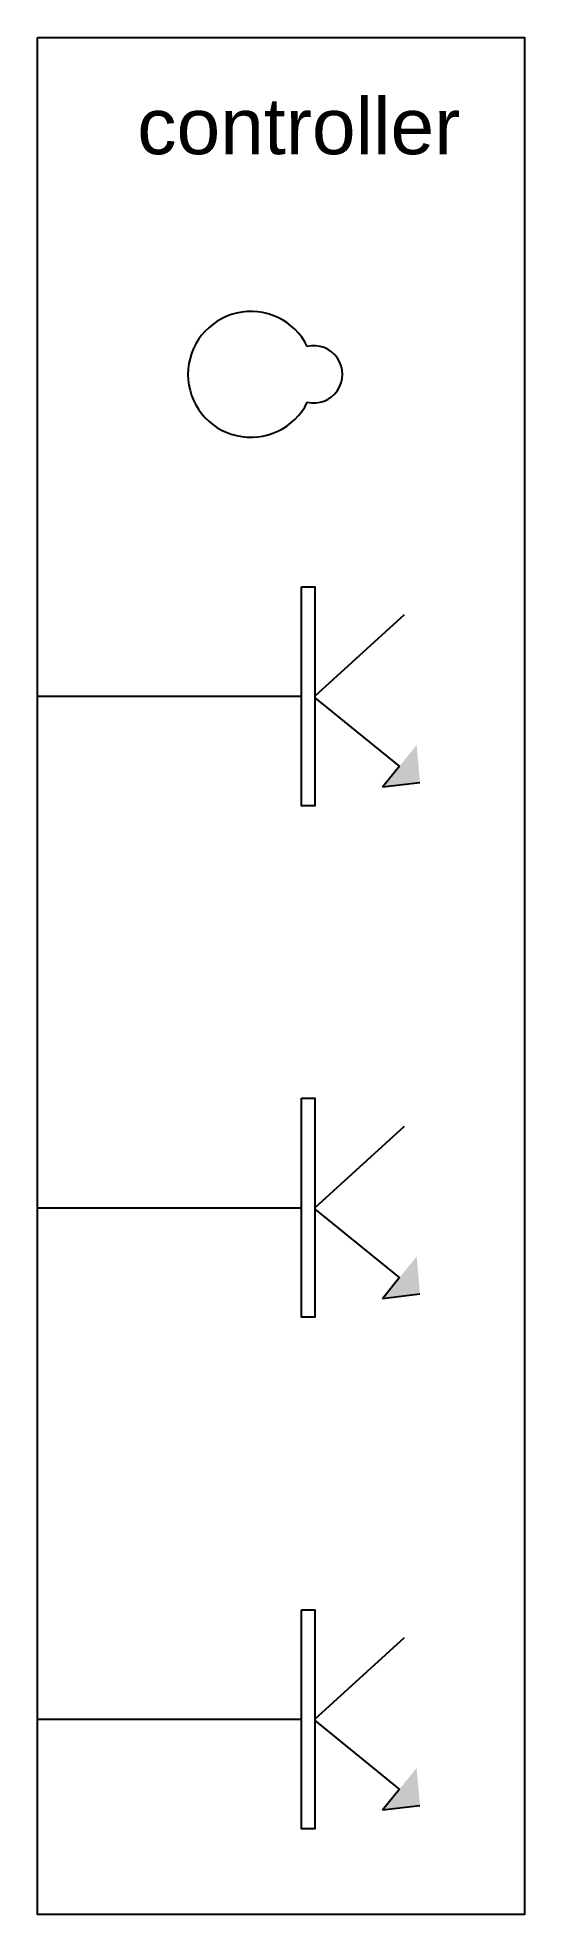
# Model space of a CAD drawing. Header units: millimetres. Extents: x 1 to 623, y -49 to 60.
# Drawn here: x 178.11 to 179.46, y 5.39 to 10.6 of the extents above; entities that cross this region are included whole.
import ezdxf

# ---------------------------------------------------------------- set-up
doc = ezdxf.new("R2010")
doc.units = ezdxf.units.MM
doc.header["$LTSCALE"] = 0.1
doc.styles.get("Standard").update_dxf_attribs({"font": 'arial.ttf'})

msp = doc.modelspace()

# ---------------------------------------------------------------- texts
at = {"insert": (178.3867, 10.4334), "char_height": 0.15625, "attachment_point": 1}
msp.add_mtext_dynamic_manual_height_columns('{\\fArial|b0|i0|c163|p34;controller}', width=0.22732, gutter_width=0.7812, heights=[0], dxfattribs=at)

# ---------------------------------------------------------------- hatches: boundary and pattern name
h = msp.add_hatch(color=256)
h.dxf.hatch_style = 1
h.paths.add_polyline_path([(179.0677, 8.519), (179.1721, 8.5315), (179.1628, 8.6362), (179.1153, 8.5776)])
h = msp.add_hatch(color=256)
h.dxf.hatch_style = 1
h.paths.add_polyline_path([(179.0677, 7.0983), (179.1721, 7.1108), (179.1628, 7.2155), (179.1153, 7.1569)])
h = msp.add_hatch(color=256)
h.dxf.hatch_style = 1
h.paths.add_polyline_path([(179.0677, 5.6776), (179.1721, 5.6901), (179.1628, 5.7948), (179.1153, 5.7362)])

# ---------------------------------------------------------------- linework, layer by layer
for p, q in [((178.8801, 8.7717), (179.1295, 8.9986)), ((178.1098, 8.7717), (178.8434, 8.7717)), ((179.1153, 8.5776), (178.8801, 8.7686)), ((179.1153, 8.5776), (179.0677, 8.519)), ((179.1721, 8.5315), (179.0677, 8.519)), ((178.8801, 7.351), (179.1295, 7.5779)), ((178.1098, 7.351), (178.8434, 7.351)), ((179.1153, 7.1569), (178.8801, 7.3479)), ((179.1153, 7.1569), (179.0677, 7.0983)), ((179.1721, 7.1108), (179.0677, 7.0983)), ((178.8801, 5.9303), (179.1295, 6.1572)), ((178.1098, 5.9303), (178.8434, 5.9303)), ((179.1153, 5.7362), (178.8801, 5.9272)), ((179.1153, 5.7362), (179.0677, 5.6776)), ((179.1721, 5.6901), (179.0677, 5.6776))]:
    msp.add_line(p, q)
for points in [[(178.1098, 10.6013), (179.4623, 10.6013), (179.4623, 5.388), (178.1098, 5.388)], [(178.8434, 9.076), (178.8801, 9.076), (178.8801, 8.4675), (178.8434, 8.4675)], [(178.8434, 7.6553), (178.8801, 7.6553), (178.8801, 7.0468), (178.8434, 7.0468)], [(178.8434, 6.2345), (178.8801, 6.2345), (178.8801, 5.6261), (178.8434, 5.6261)]]:
    msp.add_lwpolyline(points, close=True)
for centre, radius, start, end in [((178.7024, 9.6657), 0.1748, 26.3119, 333.6881), ((178.8772, 9.6657), 0.0796, 256.844, 103.156)]:
    msp.add_arc(centre, radius, start, end)

msp.set_redraw_order([(e.dxf.handle, doc.entitydb.next_handle()) for e in msp.query("TEXT MTEXT ATTDEF DIMENSION ARC_DIMENSION")])  # texts and dimensions are drawn at this point

doc.saveas('drawing.dxf')
